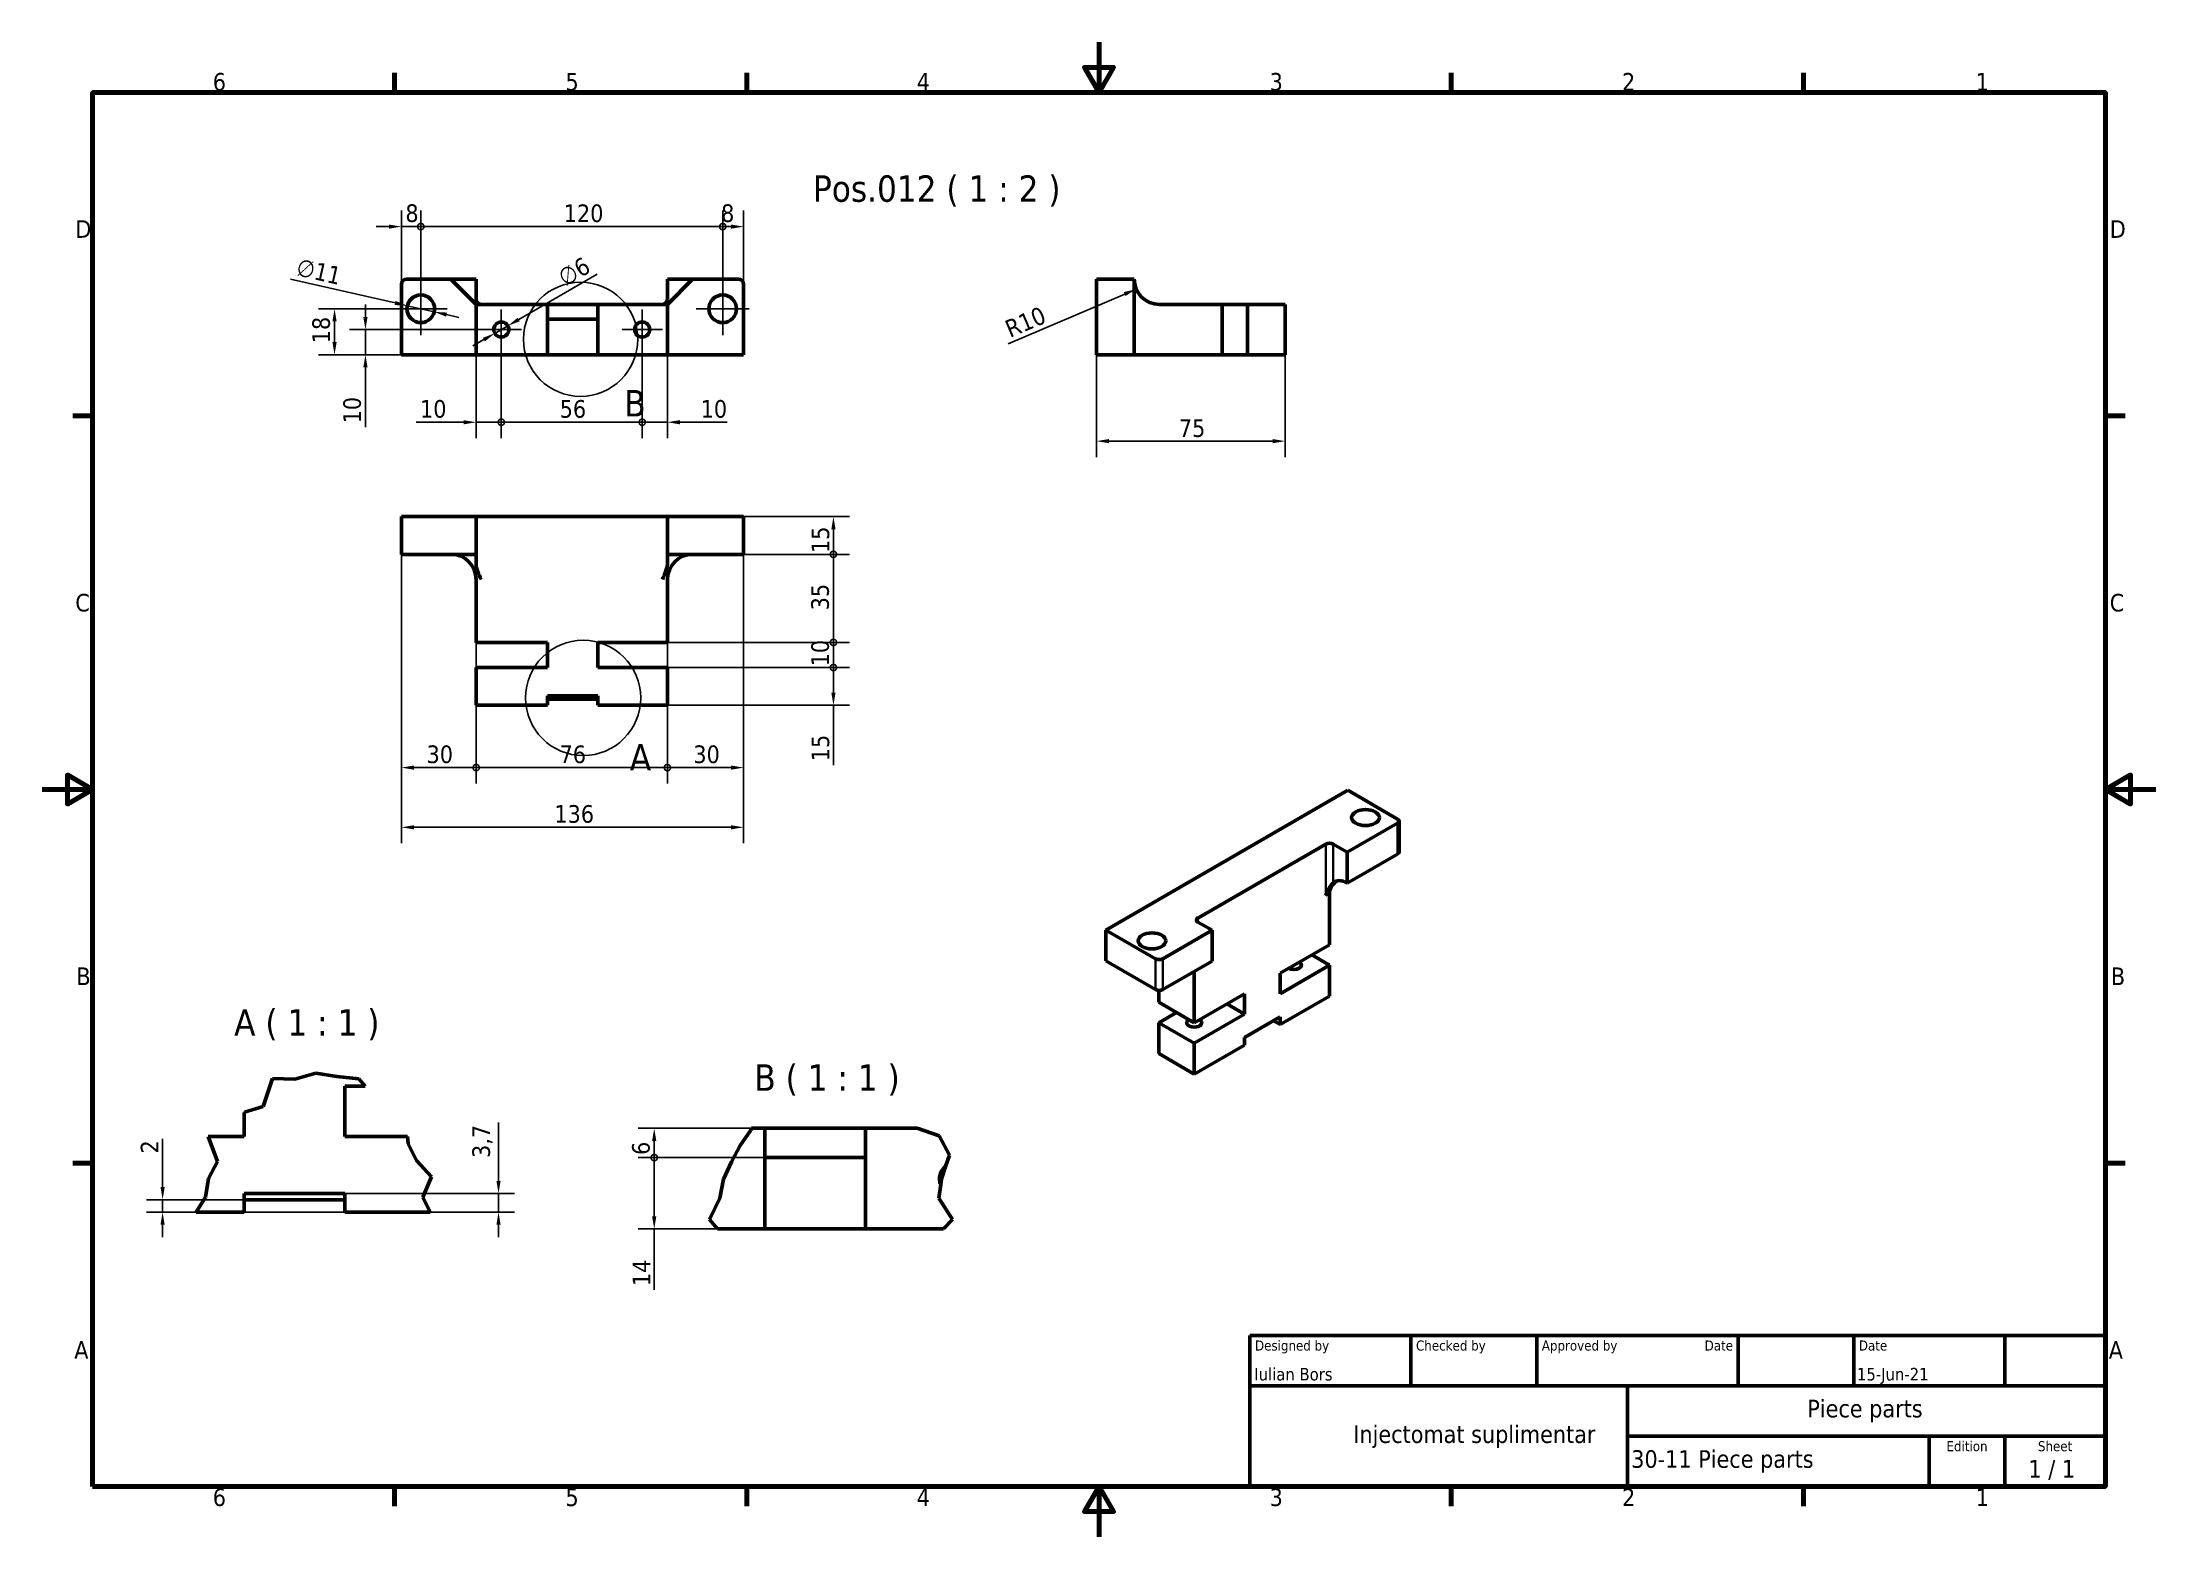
# Model space of a CAD drawing. Header units: millimetres. Extents: x 0 to 840, y 0 to 594.
import ezdxf
from ezdxf.enums import TextEntityAlignment as Align

# ---------------------------------------------------------------- set-up
doc = ezdxf.new("R2010")
doc.units = ezdxf.units.MM
doc.header["$LTSCALE"] = 2
for name, color, linetype, lineweight in [('Border (ISO)', 7, 'Continuous', 70), ('Break Line (ISO)', 7, 'Continuous', 50), ('Center Mark (ISO)', 7, 'Continuous', 25), ('Detail Boundary (ISO)', 7, 'Continuous', 25), ('Dimension (ISO)', 7, 'Continuous', 25), ('Symbol (ISO)', 7, 'Continuous', 25), ('Title (ISO)', 7, 'Continuous', 50), ('Visible (ISO)', 7, 'Continuous', 50), ('Visible Narrow (ISO)', 7, 'Continuous', 35)]:
    doc.layers.add(name, color=color, linetype=linetype, lineweight=lineweight)
doc.styles.add('Label Text (ISO)', font='tahoma.ttf')
doc.styles.add('Note Text (ISO)', font='tahoma.ttf')
doc.styles.add('Text Style39', font='tahoma.ttf')
doc.styles.add('Text Style41', font='tahoma.ttf')
doc.dimstyles.new('Default (ISO)', dxfattribs={"dimscale": 2, "dimtxt": 3.5, "dimasz": 2.5, "dimexe": 3.175, "dimexo": 0, "dimgap": 0.762, "dimtad": 1, "dimrnd": 1e-08, "dimzin": 0, "dimtxsty": 'Note Text (ISO)', "dimcen": 0.09, "dimdle": 10, "dimclrd": 256, "dimclre": 256, "dimclrt": 256, "dimazin": 0, "dimtfac": 1.001486, "dimtmove": 0, "dimatfit": 3, "dimfxl": 1, "dimtolj": 1, "dimtzin": 0, "dimlwd": -1, "dimlwe": -1, "dimarcsym": 0})

msp = doc.modelspace()

# ---------------------------------------------------------------- texts
at = {"layer": 'Symbol (ISO)', "char_height": 10.5, "attachment_point": 7, "style": 'Label Text (ISO)'}
for s, insert in [('Pos.012 ( 1 : 2 )', (306.34, 528.7)), ('A ( 1 : 1 )', (76.26, 197.29)), ('B ( 1 : 1 )', (283.02, 175.34))]:
    msp.add_mtext(s, dxfattribs=dict(at, insert=insert))

# ---------------------------------------------------------------- blocks, each defined once
blk = doc.blocks.new('Borders Default Border')
at = {"layer": 'Border (ISO)'}
for p, q in [((70, 287), (70, 290.9)), ((140, 287), (140, 290.9)), ((280, 287), (280, 290.9)), ((350, 287), (350, 290.9)), ((10, 222.75), (6.1, 222.75)), ((410, 222.75), (413.9, 222.75)), ((10, 74.25), (6.1, 74.25)), ((410, 74.25), (413.9, 74.25)), ((70, 10), (70, 6.1)), ((140, 10), (140, 6.1)), ((280, 10), (280, 6.1)), ((350, 10), (350, 6.1))]:
    blk.add_line(p, q, dxfattribs=at)
at = {"layer": 'Border (ISO)', "flags": 128}
for points in [[(210, 297), (210, 287), (207.11, 292), (212.89, 292), (210, 287)], [(10, 10), (10, 287), (410, 287), (410, 10), (10, 10)], [(0, 148.5), (10, 148.5), (5, 151.39), (5, 145.61), (10, 148.5)], [(420, 148.5), (410, 148.5), (415, 151.39), (415, 145.61), (410, 148.5)], [(210, 0), (210, 10), (207.11, 5), (212.89, 5), (210, 10)]]:
    blk.add_lwpolyline(points, dxfattribs=at)
at = {"layer": 'Border (ISO)', "char_height": 3.5, "attachment_point": 7, "style": 'Note Text (ISO)'}
for s, insert in [('6', (33.88, 287.33)), ('5', (103.98, 287.33)), ('4', (173.78, 287.4)), ('3', (243.91, 287.33)), ('2', (313.94, 287.4)), ('1', (384.21, 287.4)), ('D', (6.57, 258.13)), ('D', (410.87, 258.13)), ('C', (6.56, 183.81)), ('C', (410.86, 183.81)), ('B', (6.78, 109.63)), ('B', (411.08, 109.63)), ('A', (6.36, 35.38)), ('A', (410.66, 35.38)), ('6', (33.88, 6.03)), ('5', (103.98, 6.03)), ('4', (173.78, 6.1)), ('3', (243.91, 6.03)), ('2', (313.94, 6.1)), ('1', (384.21, 6.1))]:
    blk.add_mtext(s, dxfattribs=dict(at, insert=insert))
blk = doc.blocks.new('Title Blocks I.A.B')
at = {"layer": 'Title (ISO)'}
for p, q in [((270.07, 130), (100.07, 130)), ((100.07, 130), (100.07, 100)), ((132.07, 120), (132.07, 130)), ((157.07, 120), (157.07, 130)), ((197.07, 120), (197.07, 130)), ((220.07, 120), (220.07, 130)), ((250.07, 120), (250.07, 130)), ((270.07, 100), (270.07, 130)), ((100.07, 120), (270.07, 120)), ((175.07, 120), (175.07, 100)), ((270.07, 110), (175.07, 110)), ((235.07, 100), (235.07, 110)), ((250.07, 100), (250.07, 110)), ((100.07, 100), (270.07, 100))]:
    blk.add_line(p, q, dxfattribs=at)
at = {"layer": 'Title (ISO)', "style": 'Text Style41'}
for s, p in [('Designed by', (101.07, 129)), ('Checked by', (133.07, 129)), ('Approved by', (158.07, 129)), ('Date', (221.07, 129))]:
    blk.add_text(s, height=2, dxfattribs=at).set_placement(p, align=Align.TOP_LEFT)
blk.add_text('Date', height=2, dxfattribs=at).set_placement((196.07, 129), align=Align.TOP_RIGHT)
for s, p in [('Edition', (242.57, 109)), ('Sheet', (260.07, 109))]:
    blk.add_text(s, height=2, dxfattribs=at).set_placement(p, align=Align.TOP_CENTER)
at = {"layer": 'Title (ISO)', "style": 'Note Text (ISO)'}
blk.add_text('1 / 1 ', height=3.5, dxfattribs=at).set_placement((260.07, 103.5), align=Align.MIDDLE_CENTER)
at = {"layer": 'Title (ISO)'}
for tag, p, height, style in [('AUTHOR_001', (100.92, 121.05), 2.5, 'Text Style39'), ('CREATION_DATE_001', (220.69, 121.05), 2.5, 'Text Style39'), ('TITLE_001', (210.83, 113.72), 3.5, 'Note Text (ISO)'), ('COMPANY_001', (102.23, 108.63), 3.5, 'Note Text (ISO)'), ('PART_NUMBER_001', (175.84, 103.7), 3.5, 'Note Text (ISO)')]:
    blk.add_attdef(tag, p, '', height=height, dxfattribs=dict(at, style=style))
at = {"layer": 'Title (ISO)', "style": 'Text Style39'}
for tag, p in [('CHECKED_BY', (133.07, 121)), ('ENG_APPROVED_BY', (158.07, 121))]:
    blk.add_attdef(tag, text='', height=2.5, dxfattribs=at).set_placement(p, align=Align.BOTTOM_LEFT)
blk.add_attdef('ENG_APPROVAL_DATE', text='', height=2.5, dxfattribs=at).set_placement((196.07, 121), align=Align.BOTTOM_RIGHT)
at = {"layer": 'Title (ISO)', "style": 'Note Text (ISO)'}
blk.add_attdef('REVISION_NUMBER', text='', height=3.5, dxfattribs=at).set_placement((242.57, 103.5), align=Align.MIDDLE_CENTER)
blk = doc.blocks.new('*D6')
at = {"layer": 'Defpoints', "color": 0, "transparency": 16777216}
for p in [(142.75, 390.47), (278.75, 390.47), (278.75, 281.97)]:
    blk.add_point(p, dxfattribs=at)
at = {"layer": 'Dimension (ISO)', "transparency": 16777216}
for p, q in [((142.75, 390.47), (142.75, 275.62)), ((278.75, 390.47), (278.75, 275.62)), ((147.75, 281.97), (273.75, 281.97))]:
    blk.add_line(p, q, dxfattribs=at)
for points in [[(147.75, 282.81), (147.75, 281.14), (142.75, 281.97)], [(273.75, 282.81), (273.75, 281.14), (278.75, 281.97)]]:
    blk.add_solid(points, dxfattribs=at)
at = {"layer": 'Dimension (ISO)', "transparency": 16777216, "insert": (203.55, 290.79), "char_height": 7, "attachment_point": 1, "style": 'Note Text (ISO)'}
blk.add_mtext('\\A1;136', dxfattribs=at)
blk = doc.blocks.new('_DotSmall')
at = {"color": 0, "linetype": 'ByBlock', "const_width": 0.5}
blk.add_lwpolyline([(-0.0625, 0, 1), (0.0625, 0, 1)], format="xyb", close=True, dxfattribs=at)
blk = doc.blocks.new('*D7')
at = {"layer": 'Defpoints', "color": 0, "transparency": 16777216}
for p in [(142.75, 390.47), (172.45, 355.47), (172.45, 305.7)]:
    blk.add_point(p, dxfattribs=at)
at = {"layer": 'Dimension (ISO)', "transparency": 16777216}
for p, q in [((142.75, 390.47), (142.75, 299.35)), ((172.45, 355.47), (172.45, 299.35)), ((147.75, 305.7), (172.45, 305.7))]:
    blk.add_line(p, q, dxfattribs=at)
blk.add_solid([(147.75, 306.53), (147.75, 304.86), (142.75, 305.7)], dxfattribs=at)
at = {"layer": 'Dimension (ISO)', "transparency": 16777216, "xscale": 5, "yscale": 5, "zscale": 5}
blk.add_blockref('_DotSmall', (172.45, 305.7), dxfattribs=at)
at = {"layer": 'Dimension (ISO)', "transparency": 16777216, "insert": (152.74, 314.51), "char_height": 7, "attachment_point": 1, "style": 'Note Text (ISO)'}
blk.add_mtext('\\A1;30', dxfattribs=at)
blk = doc.blocks.new('*D9')
at = {"layer": 'Defpoints', "color": 0, "transparency": 16777216}
for p in [(172.45, 355.47), (248.45, 355.47), (248.45, 305.7)]:
    blk.add_point(p, dxfattribs=at)
at = {"layer": 'Dimension (ISO)', "transparency": 16777216}
for p, q in [((172.45, 355.47), (172.45, 299.35)), ((248.45, 355.47), (248.45, 299.35)), ((172.45, 305.7), (248.45, 305.7))]:
    blk.add_line(p, q, dxfattribs=at)
at = {"layer": 'Dimension (ISO)', "transparency": 16777216, "xscale": 5, "yscale": 5, "zscale": 5, "rotation": 180}
blk.add_blockref('_DotSmall', (172.45, 305.7), dxfattribs=at)
at = {"layer": 'Dimension (ISO)', "transparency": 16777216, "xscale": 5, "yscale": 5, "zscale": 5}
blk.add_blockref('_DotSmall', (248.45, 305.7), dxfattribs=at)
at = {"layer": 'Dimension (ISO)', "transparency": 16777216, "insert": (205.6, 314.5), "char_height": 7, "attachment_point": 1, "style": 'Note Text (ISO)'}
blk.add_mtext('\\A1;76', dxfattribs=at)
blk = doc.blocks.new('*D10')
at = {"layer": 'Defpoints', "color": 0, "transparency": 16777216}
for p in [(278.75, 390.47), (248.45, 355.47), (278.75, 305.7)]:
    blk.add_point(p, dxfattribs=at)
at = {"layer": 'Dimension (ISO)', "transparency": 16777216}
for p, q in [((278.75, 390.47), (278.75, 299.35)), ((248.45, 355.47), (248.45, 299.35)), ((248.45, 305.7), (273.75, 305.7))]:
    blk.add_line(p, q, dxfattribs=at)
blk.add_solid([(273.75, 306.53), (273.75, 304.86), (278.75, 305.7)], dxfattribs=at)
at = {"layer": 'Dimension (ISO)', "transparency": 16777216, "xscale": 5, "yscale": 5, "zscale": 5, "rotation": 180}
blk.add_blockref('_DotSmall', (248.45, 305.7), dxfattribs=at)
at = {"layer": 'Dimension (ISO)', "transparency": 16777216, "insert": (258.78, 314.51), "char_height": 7, "attachment_point": 1, "style": 'Note Text (ISO)'}
blk.add_mtext('\\A1;30', dxfattribs=at)
blk = doc.blocks.new('*D11')
at = {"layer": 'Defpoints', "color": 0, "transparency": 16777216}
for p in [(248.45, 345.47), (314.45, 345.47), (248.45, 330.47)]:
    blk.add_point(p, dxfattribs=at)
at = {"layer": 'Dimension (ISO)', "transparency": 16777216}
for p, q in [((248.45, 345.47), (320.8, 345.47)), ((314.45, 345.47), (314.45, 335.47)), ((248.45, 330.47), (320.8, 330.47)), ((314.45, 330.47), (314.45, 306.71))]:
    blk.add_line(p, q, dxfattribs=at)
blk.add_solid([(313.62, 335.47), (315.28, 335.47), (314.45, 330.47)], dxfattribs=at)
at = {"layer": 'Dimension (ISO)', "transparency": 16777216, "xscale": 5, "yscale": 5, "zscale": 5, "rotation": 90}
blk.add_blockref('_DotSmall', (314.45, 345.47), dxfattribs=at)
at = {"layer": 'Dimension (ISO)', "transparency": 16777216, "insert": (305.76, 308.23), "char_height": 7, "attachment_point": 1, "rotation": 90, "style": 'Note Text (ISO)'}
blk.add_mtext('\\A1;15', dxfattribs=at)
blk = doc.blocks.new('*D12')
at = {"layer": 'Defpoints', "color": 0, "transparency": 16777216}
for p in [(248.45, 355.47), (314.45, 355.47), (248.45, 345.47)]:
    blk.add_point(p, dxfattribs=at)
at = {"layer": 'Dimension (ISO)', "transparency": 16777216}
for p, q in [((248.45, 355.47), (320.8, 355.47)), ((314.45, 345.47), (314.45, 355.47)), ((248.45, 345.47), (320.8, 345.47))]:
    blk.add_line(p, q, dxfattribs=at)
at = {"layer": 'Dimension (ISO)', "transparency": 16777216, "xscale": 5, "yscale": 5, "zscale": 5}
for p, rotation in [((314.45, 355.47), 90), ((314.45, 345.47), 270)]:
    blk.add_blockref('_DotSmall', p, dxfattribs=dict(at, rotation=rotation))
at = {"layer": 'Dimension (ISO)', "transparency": 16777216, "insert": (305.64, 345.94), "char_height": 7, "attachment_point": 1, "rotation": 90, "style": 'Note Text (ISO)'}
blk.add_mtext('\\A1;10', dxfattribs=at)
blk = doc.blocks.new('*D13')
at = {"layer": 'Defpoints', "color": 0, "transparency": 16777216}
for p in [(276.75, 390.47), (314.45, 390.47), (248.45, 355.47)]:
    blk.add_point(p, dxfattribs=at)
at = {"layer": 'Dimension (ISO)', "transparency": 16777216}
for p, q in [((276.75, 390.47), (320.8, 390.47)), ((314.45, 355.47), (314.45, 390.47)), ((248.45, 355.47), (320.8, 355.47))]:
    blk.add_line(p, q, dxfattribs=at)
at = {"layer": 'Dimension (ISO)', "transparency": 16777216, "xscale": 5, "yscale": 5, "zscale": 5}
for p, rotation in [((314.45, 390.47), 90), ((314.45, 355.47), 270)]:
    blk.add_blockref('_DotSmall', p, dxfattribs=dict(at, rotation=rotation))
at = {"layer": 'Dimension (ISO)', "transparency": 16777216, "insert": (305.63, 368.22), "char_height": 7, "attachment_point": 1, "rotation": 90, "style": 'Note Text (ISO)'}
blk.add_mtext('\\A1;35', dxfattribs=at)
blk = doc.blocks.new('*D14')
at = {"layer": 'Defpoints', "color": 0, "transparency": 16777216}
for p in [(276.75, 405.47), (314.45, 405.47), (276.75, 390.47)]:
    blk.add_point(p, dxfattribs=at)
at = {"layer": 'Dimension (ISO)', "transparency": 16777216}
for p, q in [((276.75, 405.47), (320.8, 405.47)), ((314.45, 390.47), (314.45, 400.47)), ((276.75, 390.47), (320.8, 390.47))]:
    blk.add_line(p, q, dxfattribs=at)
blk.add_solid([(313.62, 400.47), (315.28, 400.47), (314.45, 405.47)], dxfattribs=at)
at = {"layer": 'Dimension (ISO)', "transparency": 16777216, "xscale": 5, "yscale": 5, "zscale": 5, "rotation": 270}
blk.add_blockref('_DotSmall', (314.45, 390.47), dxfattribs=at)
at = {"layer": 'Dimension (ISO)', "transparency": 16777216, "insert": (305.76, 391), "char_height": 7, "attachment_point": 1, "rotation": 90, "style": 'Note Text (ISO)'}
blk.add_mtext('\\A1;15', dxfattribs=at)
blk = doc.blocks.new('2dDetail0')
at = {"layer": 'Detail Boundary (ISO)'}
blk.add_circle((107.49, 166.71), 11.46, dxfattribs=at)
at = {"layer": 'Detail Boundary (ISO)', "insert": (116.76, 152.32), "char_height": 5.25, "attachment_point": 7, "style": 'Label Text (ISO)'}
blk.add_mtext('A', dxfattribs=at)
blk = doc.blocks.new('*D16')
at = {"layer": 'Defpoints', "color": 0, "transparency": 16777216}
for p in [(47.82, 133.97), (61.13, 129.02), (80.2, 133.97)]:
    blk.add_point(p, dxfattribs=at)
at = {"layer": 'Dimension (ISO)', "transparency": 16777216}
for p, q in [((47.82, 138.97), (47.82, 158.17)), ((80.2, 133.97), (41.47, 133.97)), ((61.13, 129.02), (41.47, 129.02)), ((47.82, 129.02), (47.82, 133.97)), ((47.82, 124.02), (47.82, 119.02))]:
    blk.add_line(p, q, dxfattribs=at)
for points in [[(46.99, 138.97), (48.66, 138.97), (47.82, 133.97)], [(46.99, 124.02), (48.66, 124.02), (47.82, 129.02)]]:
    blk.add_solid(points, dxfattribs=at)
at = {"layer": 'Dimension (ISO)', "transparency": 16777216, "insert": (39.15, 152.32), "char_height": 7, "attachment_point": 1, "rotation": 90, "style": 'Note Text (ISO)'}
blk.add_mtext('\\A1;2', dxfattribs=at)
blk = doc.blocks.new('*D17')
at = {"layer": 'Defpoints', "color": 0, "transparency": 16777216}
for p in [(120.2, 136.42), (181.34, 136.42), (80.2, 129.02)]:
    blk.add_point(p, dxfattribs=at)
at = {"layer": 'Dimension (ISO)', "transparency": 16777216}
for p, q in [((181.34, 141.42), (181.34, 164.69)), ((120.2, 136.42), (187.69, 136.42)), ((181.34, 129.02), (181.34, 136.42)), ((80.2, 129.02), (187.69, 129.02)), ((181.34, 124.02), (181.34, 119.02))]:
    blk.add_line(p, q, dxfattribs=at)
for points in [[(180.51, 141.42), (182.17, 141.42), (181.34, 136.42)], [(180.51, 124.02), (182.17, 124.02), (181.34, 129.02)]]:
    blk.add_solid(points, dxfattribs=at)
at = {"layer": 'Dimension (ISO)', "transparency": 16777216, "insert": (170.93, 150.55), "char_height": 7, "attachment_point": 1, "rotation": 90, "style": 'Note Text (ISO)'}
blk.add_mtext('\\A1;3,7', dxfattribs=at)
blk = doc.blocks.new('*D18')
at = {"layer": 'Defpoints', "color": 0, "transparency": 16777216}
for p in [(150.45, 520.73), (142.75, 497.81), (150.45, 498.56)]:
    blk.add_point(p, dxfattribs=at)
at = {"layer": 'Dimension (ISO)', "transparency": 16777216}
for p, q in [((142.75, 497.81), (142.75, 527.08)), ((150.45, 498.56), (150.45, 527.08)), ((137.75, 520.73), (132.75, 520.73)), ((142.75, 520.73), (150.45, 520.73)), ((150.45, 520.73), (155.45, 520.73))]:
    blk.add_line(p, q, dxfattribs=at)
blk.add_solid([(137.75, 521.56), (137.75, 519.89), (142.75, 520.73)], dxfattribs=at)
at = {"layer": 'Dimension (ISO)', "transparency": 16777216, "xscale": 5, "yscale": 5, "zscale": 5, "rotation": 180}
blk.add_blockref('_DotSmall', (150.45, 520.73), dxfattribs=at)
at = {"layer": 'Dimension (ISO)', "transparency": 16777216, "insert": (144.32, 529.57), "char_height": 7, "attachment_point": 1, "style": 'Note Text (ISO)'}
blk.add_mtext('\\A1;8', dxfattribs=at)
blk = doc.blocks.new('*D19')
at = {"layer": 'Defpoints', "color": 0, "transparency": 16777216}
for p in [(270.45, 520.73), (150.45, 498.56), (270.45, 498.56)]:
    blk.add_point(p, dxfattribs=at)
at = {"layer": 'Dimension (ISO)', "transparency": 16777216}
for p, q in [((150.45, 498.56), (150.45, 527.08)), ((270.45, 498.56), (270.45, 527.08)), ((150.45, 520.73), (270.45, 520.73))]:
    blk.add_line(p, q, dxfattribs=at)
at = {"layer": 'Dimension (ISO)', "transparency": 16777216, "xscale": 5, "yscale": 5, "zscale": 5, "rotation": 180}
blk.add_blockref('_DotSmall', (150.45, 520.73), dxfattribs=at)
at = {"layer": 'Dimension (ISO)', "transparency": 16777216, "xscale": 5, "yscale": 5, "zscale": 5}
blk.add_blockref('_DotSmall', (270.45, 520.73), dxfattribs=at)
at = {"layer": 'Dimension (ISO)', "transparency": 16777216, "insert": (207.26, 529.54), "char_height": 7, "attachment_point": 1, "style": 'Note Text (ISO)'}
blk.add_mtext('\\A1;120', dxfattribs=at)
blk = doc.blocks.new('*D20')
at = {"layer": 'Defpoints', "color": 0, "transparency": 16777216}
for p in [(278.75, 520.73), (270.45, 498.56), (278.75, 497.81)]:
    blk.add_point(p, dxfattribs=at)
at = {"layer": 'Dimension (ISO)', "transparency": 16777216}
for p, q in [((270.45, 498.56), (270.45, 527.08)), ((278.75, 497.81), (278.75, 527.08)), ((270.45, 520.73), (273.75, 520.73))]:
    blk.add_line(p, q, dxfattribs=at)
blk.add_solid([(273.75, 521.56), (273.75, 519.89), (278.75, 520.73)], dxfattribs=at)
at = {"layer": 'Dimension (ISO)', "transparency": 16777216, "xscale": 5, "yscale": 5, "zscale": 5, "rotation": 180}
blk.add_blockref('_DotSmall', (270.45, 520.73), dxfattribs=at)
at = {"layer": 'Dimension (ISO)', "transparency": 16777216, "insert": (269.82, 529.57), "char_height": 7, "attachment_point": 1, "style": 'Note Text (ISO)'}
blk.add_mtext('\\A1;8', dxfattribs=at)
blk = doc.blocks.new('*D21')
at = {"layer": 'Defpoints', "color": 0, "transparency": 16777216}
for p in [(182.45, 471.81), (172.45, 469.81), (182.45, 442.98)]:
    blk.add_point(p, dxfattribs=at)
at = {"layer": 'Dimension (ISO)', "transparency": 16777216}
for p, q in [((182.45, 471.81), (182.45, 436.63)), ((172.45, 469.81), (172.45, 436.63)), ((167.45, 442.98), (148.62, 442.98)), ((182.45, 442.98), (172.45, 442.98)), ((182.45, 442.98), (192.45, 442.98))]:
    blk.add_line(p, q, dxfattribs=at)
blk.add_solid([(167.45, 443.81), (167.45, 442.14), (172.45, 442.98)], dxfattribs=at)
at = {"layer": 'Dimension (ISO)', "transparency": 16777216, "xscale": 5, "yscale": 5, "zscale": 5, "rotation": 180}
blk.add_blockref('_DotSmall', (182.45, 442.98), dxfattribs=at)
at = {"layer": 'Dimension (ISO)', "transparency": 16777216, "insert": (150.15, 451.79), "char_height": 7, "attachment_point": 1, "style": 'Note Text (ISO)'}
blk.add_mtext('\\A1;10', dxfattribs=at)
blk = doc.blocks.new('*D22')
at = {"layer": 'Defpoints', "color": 0, "transparency": 16777216}
for p in [(238.45, 479.81), (182.45, 471.81), (238.45, 442.98)]:
    blk.add_point(p, dxfattribs=at)
at = {"layer": 'Dimension (ISO)', "transparency": 16777216}
for p, q in [((238.45, 479.81), (238.45, 436.63)), ((182.45, 471.81), (182.45, 436.63)), ((182.45, 442.98), (238.45, 442.98))]:
    blk.add_line(p, q, dxfattribs=at)
at = {"layer": 'Dimension (ISO)', "transparency": 16777216, "xscale": 5, "yscale": 5, "zscale": 5, "rotation": 180}
blk.add_blockref('_DotSmall', (182.45, 442.98), dxfattribs=at)
at = {"layer": 'Dimension (ISO)', "transparency": 16777216, "xscale": 5, "yscale": 5, "zscale": 5}
blk.add_blockref('_DotSmall', (238.45, 442.98), dxfattribs=at)
at = {"layer": 'Dimension (ISO)', "transparency": 16777216, "insert": (205.66, 451.78), "char_height": 7, "attachment_point": 1, "style": 'Note Text (ISO)'}
blk.add_mtext('\\A1;56', dxfattribs=at)
blk = doc.blocks.new('*D23')
at = {"layer": 'Defpoints', "color": 0, "transparency": 16777216}
for p in [(238.45, 479.81), (248.45, 469.81), (248.45, 442.98)]:
    blk.add_point(p, dxfattribs=at)
at = {"layer": 'Dimension (ISO)', "transparency": 16777216}
for p, q in [((238.45, 479.81), (238.45, 436.63)), ((248.45, 469.81), (248.45, 436.63)), ((238.45, 442.98), (233.45, 442.98)), ((238.45, 442.98), (248.45, 442.98)), ((253.45, 442.98), (272.27, 442.98))]:
    blk.add_line(p, q, dxfattribs=at)
blk.add_solid([(253.45, 443.81), (253.45, 442.14), (248.45, 442.98)], dxfattribs=at)
at = {"layer": 'Dimension (ISO)', "transparency": 16777216, "xscale": 5, "yscale": 5, "zscale": 5}
blk.add_blockref('_DotSmall', (238.45, 442.98), dxfattribs=at)
at = {"layer": 'Dimension (ISO)', "transparency": 16777216, "insert": (261.68, 451.79), "char_height": 7, "attachment_point": 1, "style": 'Note Text (ISO)'}
blk.add_mtext('\\A1;10', dxfattribs=at)
blk = doc.blocks.new('*D24')
at = {"layer": 'Defpoints', "color": 0, "transparency": 16777216}
for p in [(116.16, 488.06), (139.95, 488.06), (142.75, 469.81)]:
    blk.add_point(p, dxfattribs=at)
at = {"layer": 'Dimension (ISO)', "transparency": 16777216}
for p, q in [((139.95, 488.06), (109.81, 488.06)), ((116.16, 474.81), (116.16, 483.06)), ((142.75, 469.81), (109.81, 469.81))]:
    blk.add_line(p, q, dxfattribs=at)
for points in [[(115.33, 483.06), (117, 483.06), (116.16, 488.06)], [(115.33, 474.81), (117, 474.81), (116.16, 469.81)]]:
    blk.add_solid(points, dxfattribs=at)
at = {"layer": 'Dimension (ISO)', "transparency": 16777216, "insert": (107.32, 474.38), "char_height": 7, "attachment_point": 1, "rotation": 90, "style": 'Note Text (ISO)'}
blk.add_mtext('\\A1;18', dxfattribs=at)
blk = doc.blocks.new('*D25')
at = {"layer": 'Defpoints', "color": 0, "transparency": 16777216}
for p in [(128.45, 479.81), (182.45, 479.81), (172.45, 469.81)]:
    blk.add_point(p, dxfattribs=at)
at = {"layer": 'Dimension (ISO)', "transparency": 16777216}
for p, q in [((128.45, 484.81), (128.45, 489.81)), ((182.45, 479.81), (122.1, 479.81)), ((128.45, 479.81), (128.45, 469.81)), ((172.45, 469.81), (122.1, 469.81)), ((128.45, 464.81), (128.45, 440.99))]:
    blk.add_line(p, q, dxfattribs=at)
for points in [[(127.61, 484.81), (129.28, 484.81), (128.45, 479.81)], [(127.61, 464.81), (129.28, 464.81), (128.45, 469.81)]]:
    blk.add_solid(points, dxfattribs=at)
at = {"layer": 'Dimension (ISO)', "transparency": 16777216, "insert": (119.63, 442.51), "char_height": 7, "attachment_point": 1, "rotation": 90, "style": 'Note Text (ISO)'}
blk.add_mtext('\\A1;10', dxfattribs=at)
blk = doc.blocks.new('*D26')
at = {"layer": 'Defpoints', "color": 0, "transparency": 16777216}
for p in [(145.08, 489.27), (155.81, 486.84)]:
    blk.add_point(p, dxfattribs=at)
at = {"layer": 'Dimension (ISO)', "transparency": 16777216}
for p, q in [((140.2, 490.38), (98.61, 499.79)), ((155.81, 486.84), (145.08, 489.27)), ((160.69, 485.74), (165.56, 484.64))]:
    blk.add_line(p, q, dxfattribs=at)
for points in [[(140.39, 491.19), (140.02, 489.56), (145.08, 489.27)], [(160.87, 486.55), (160.5, 484.93), (155.81, 486.84)]]:
    blk.add_solid(points, dxfattribs=at)
at = {"layer": 'Dimension (ISO)', "transparency": 16777216, "insert": (102.09, 508.29), "char_height": 7, "attachment_point": 1, "rotation": 347.24903, "style": 'Note Text (ISO)'}
blk.add_mtext('\\A1;∅11', dxfattribs=at)
blk = doc.blocks.new('*D27')
at = {"layer": 'Defpoints', "color": 0, "transparency": 16777216}
for p in [(185.04, 481.31), (179.85, 478.31)]:
    blk.add_point(p, dxfattribs=at)
at = {"layer": 'Dimension (ISO)', "transparency": 16777216}
for p, q in [((189.37, 483.81), (220.57, 501.81)), ((179.85, 478.31), (185.04, 481.31)), ((175.52, 475.81), (171.19, 473.31))]:
    blk.add_line(p, q, dxfattribs=at)
for points in [[(188.96, 484.53), (189.79, 483.08), (185.04, 481.31)], [(175.1, 476.53), (175.93, 475.09), (179.85, 478.31)]]:
    blk.add_solid(points, dxfattribs=at)
at = {"layer": 'Dimension (ISO)', "transparency": 16777216, "insert": (204.2, 502.82), "char_height": 7, "attachment_point": 1, "rotation": 29.9848, "style": 'Note Text (ISO)'}
blk.add_mtext('\\A1;∅6', dxfattribs=at)
blk = doc.blocks.new('*D28')
at = {"layer": 'Defpoints', "color": 0, "transparency": 16777216}
for p in [(419.01, 469.81), (494.01, 469.81), (494.01, 435.46)]:
    blk.add_point(p, dxfattribs=at)
at = {"layer": 'Dimension (ISO)', "transparency": 16777216}
for p, q in [((419.01, 469.81), (419.01, 429.11)), ((494.01, 469.81), (494.01, 429.11)), ((424.01, 435.46), (489.01, 435.46))]:
    blk.add_line(p, q, dxfattribs=at)
for points in [[(424.01, 436.29), (424.01, 434.63), (419.01, 435.46)], [(489.01, 436.29), (489.01, 434.63), (494.01, 435.46)]]:
    blk.add_solid(points, dxfattribs=at)
at = {"layer": 'Dimension (ISO)', "transparency": 16777216, "insert": (451.74, 444.13), "char_height": 7, "attachment_point": 1, "style": 'Note Text (ISO)'}
blk.add_mtext('\\A1;75', dxfattribs=at)
blk = doc.blocks.new('*D29')
at = {"layer": 'Defpoints', "color": 0, "transparency": 16777216}
for p in [(434.81, 495.88), (444.01, 499.81)]:
    blk.add_point(p, dxfattribs=at)
at = {"layer": 'Dimension (ISO)', "transparency": 16777216}
blk.add_line((383.95, 474.17), (430.21, 493.92), dxfattribs=at)
blk.add_solid([(429.88, 494.69), (430.54, 493.15), (434.81, 495.88)], dxfattribs=at)
at = {"layer": 'Dimension (ISO)', "transparency": 16777216, "insert": (381.89, 482.88), "char_height": 7, "attachment_point": 1, "rotation": 23.11329, "style": 'Note Text (ISO)'}
blk.add_mtext('\\A1;R10', dxfattribs=at)
blk = doc.blocks.new('2dDetail1')
at = {"layer": 'Detail Boundary (ISO)'}
blk.add_circle((106.98, 237.97), 11.35, dxfattribs=at)
at = {"layer": 'Detail Boundary (ISO)', "insert": (115.66, 222.63), "char_height": 5.25, "attachment_point": 7, "style": 'Label Text (ISO)'}
blk.add_mtext('B', dxfattribs=at)
blk = doc.blocks.new('*D31')
at = {"layer": 'Defpoints', "color": 0, "transparency": 16777216}
for p in [(243.22, 150.68), (287.22, 150.68), (287.22, 122.34)]:
    blk.add_point(p, dxfattribs=at)
at = {"layer": 'Dimension (ISO)', "transparency": 16777216}
for p, q in [((287.22, 150.68), (236.87, 150.68)), ((243.22, 150.68), (243.22, 127.34)), ((287.22, 122.34), (236.87, 122.34)), ((243.22, 122.34), (243.22, 98.1))]:
    blk.add_line(p, q, dxfattribs=at)
blk.add_solid([(242.38, 127.34), (244.05, 127.34), (243.22, 122.34)], dxfattribs=at)
at = {"layer": 'Dimension (ISO)', "transparency": 16777216, "xscale": 5, "yscale": 5, "zscale": 5, "rotation": 90}
blk.add_blockref('_DotSmall', (243.22, 150.68), dxfattribs=at)
at = {"layer": 'Dimension (ISO)', "transparency": 16777216, "insert": (234.67, 99.62), "char_height": 7, "attachment_point": 1, "rotation": 90, "style": 'Note Text (ISO)'}
blk.add_mtext('\\A1;14', dxfattribs=at)
blk = doc.blocks.new('*D32')
at = {"layer": 'Defpoints', "color": 0, "transparency": 16777216}
for p in [(243.22, 162.34), (287.22, 162.34), (287.22, 150.68)]:
    blk.add_point(p, dxfattribs=at)
at = {"layer": 'Dimension (ISO)', "transparency": 16777216}
for p, q in [((287.22, 162.34), (236.87, 162.34)), ((243.22, 150.68), (243.22, 157.34)), ((287.22, 150.68), (236.87, 150.68))]:
    blk.add_line(p, q, dxfattribs=at)
blk.add_solid([(242.38, 157.34), (244.05, 157.34), (243.22, 162.34)], dxfattribs=at)
at = {"layer": 'Dimension (ISO)', "transparency": 16777216, "xscale": 5, "yscale": 5, "zscale": 5, "rotation": 270}
blk.add_blockref('_DotSmall', (243.22, 150.68), dxfattribs=at)
at = {"layer": 'Dimension (ISO)', "transparency": 16777216, "insert": (234.42, 151.74), "char_height": 7, "attachment_point": 1, "rotation": 90, "style": 'Note Text (ISO)'}
blk.add_mtext('\\A1;6', dxfattribs=at)

# ---------------------------------------------------------------- dimensions: what is measured, and where the dimension line sits
at = {"layer": 'Dimension (ISO)'}
for base, p1, p2, angle, override, picture, middle in [((150.45, 520.73), (142.75, 497.81), (150.45, 498.56), 180, {"dimgap": 0.762, "dimdec": 0, "dimblk2": 'DotSmall', "dimsah": 1, "dimdle": 0, "dimtol": 0, "dimlim": 0, "dimtp": 0, "dimtm": 0, "dimtdec": 2, "dimtofl": 1, "dimatfit": 1}, '*D18', (146.6, 520.73)), ((270.45, 520.73), (150.45, 498.56), (270.45, 498.56), 180, {"dimgap": 0.762, "dimdec": 0, "dimblk1": 'DotSmall', "dimblk2": 'DotSmall', "dimsah": 1, "dimdle": 0, "dimtol": 0, "dimlim": 0, "dimtp": 0, "dimtm": 0, "dimtdec": 2, "dimtofl": 0, "dimatfit": 1}, '*D19', (214.42, 520.73)), ((278.75, 520.73), (270.45, 498.56), (278.75, 497.81), 180, {"dimgap": 0.762, "dimdec": 0, "dimblk1": 'DotSmall', "dimsah": 1, "dimdle": 0, "dimtol": 0, "dimlim": 0, "dimtp": 0, "dimtm": 0, "dimtdec": 2, "dimtofl": 1, "dimatfit": 1}, '*D20', (272.1, 520.73)), ((116.16, 488.06), (142.75, 469.81), (139.95, 488.06), 270, {"dimgap": 0.762, "dimdec": 0, "dimtol": 0, "dimlim": 0, "dimtp": 0, "dimtm": 0, "dimtdec": 2, "dimtofl": 0, "dimatfit": 1}, '*D24', (116.16, 478.93)), ((128.45, 479.81), (172.45, 469.81), (182.45, 479.81), 270, {"dimgap": 0.762, "dimdec": 0, "dimtol": 0, "dimlim": 0, "dimtp": 0, "dimtm": 0, "dimtdec": 2, "dimtofl": 1, "dimatfit": 1}, '*D25', (128.45, 447.04)), ((238.45, 442.98), (182.45, 471.81), (238.45, 479.81), 180, {"dimgap": 0.762, "dimdec": 0, "dimblk1": 'DotSmall', "dimblk2": 'DotSmall', "dimsah": 1, "dimdle": 0, "dimtol": 0, "dimlim": 0, "dimtp": 0, "dimtm": 0, "dimtdec": 2, "dimtofl": 0, "dimatfit": 1}, '*D22', (210.47, 442.98)), ((248.45, 442.98), (238.45, 479.81), (248.45, 469.81), 180, {"dimgap": 0.762, "dimdec": 0, "dimblk1": 'DotSmall', "dimsah": 1, "dimdle": 0, "dimtol": 0, "dimlim": 0, "dimtp": 0, "dimtm": 0, "dimtdec": 2, "dimtofl": 1, "dimatfit": 1}, '*D23', (266.21, 442.98)), ((182.45, 442.98), (172.45, 469.81), (182.45, 471.81), 180, {"dimgap": 0.762, "dimdec": 0, "dimblk2": 'DotSmall', "dimsah": 1, "dimdle": 0, "dimtol": 0, "dimlim": 0, "dimtp": 0, "dimtm": 0, "dimtdec": 2, "dimtofl": 1, "dimatfit": 1}, '*D21', (154.68, 442.98)), ((494.01, 435.46), (419.01, 469.81), (494.01, 469.81), 180, {"dimgap": 0.762, "dimdec": 0, "dimtol": 0, "dimlim": 0, "dimtp": 0, "dimtm": 0, "dimtdec": 2, "dimtofl": 0, "dimatfit": 1}, '*D28', (456.51, 435.46)), ((314.45, 405.47), (276.75, 390.47), (276.75, 405.47), 90, {"dimgap": 0.762, "dimdec": 0, "dimblk1": 'DotSmall', "dimsah": 1, "dimdle": 0, "dimtol": 0, "dimlim": 0, "dimtp": 0, "dimtm": 0, "dimtdec": 2, "dimtofl": 0, "dimatfit": 1}, '*D14', (314.45, 395.47)), ((278.75, 281.97), (142.75, 390.47), (278.75, 390.47), 180, {"dimgap": 0.762, "dimdec": 0, "dimtol": 0, "dimlim": 0, "dimtp": 0, "dimtm": 0, "dimtdec": 2, "dimtofl": 0, "dimatfit": 1}, '*D6', (210.75, 281.97)), ((172.45, 305.7), (142.75, 390.47), (172.45, 355.47), 180, {"dimgap": 0.762, "dimdec": 0, "dimblk2": 'DotSmall', "dimsah": 1, "dimdle": 0, "dimtol": 0, "dimlim": 0, "dimtp": 0, "dimtm": 0, "dimtdec": 2, "dimtofl": 0, "dimatfit": 1}, '*D7', (157.58, 305.7)), ((278.75, 305.7), (248.45, 355.47), (278.75, 390.47), 180, {"dimgap": 0.762, "dimdec": 0, "dimblk1": 'DotSmall', "dimsah": 1, "dimdle": 0, "dimtol": 0, "dimlim": 0, "dimtp": 0, "dimtm": 0, "dimtdec": 2, "dimtofl": 0, "dimatfit": 1}, '*D10', (263.62, 305.7)), ((314.45, 390.47), (248.45, 355.47), (276.75, 390.47), 90, {"dimgap": 0.762, "dimdec": 0, "dimblk1": 'DotSmall', "dimblk2": 'DotSmall', "dimsah": 1, "dimdle": 0, "dimtol": 0, "dimlim": 0, "dimtp": 0, "dimtm": 0, "dimtdec": 2, "dimtofl": 0, "dimatfit": 1}, '*D13', (314.45, 372.99)), ((248.45, 305.7), (172.45, 355.47), (248.45, 355.47), 180, {"dimgap": 0.762, "dimdec": 0, "dimblk1": 'DotSmall', "dimblk2": 'DotSmall', "dimsah": 1, "dimdle": 0, "dimtol": 0, "dimlim": 0, "dimtp": 0, "dimtm": 0, "dimtdec": 2, "dimtofl": 0, "dimatfit": 1}, '*D9', (210.47, 305.7)), ((314.45, 355.47), (248.45, 345.47), (248.45, 355.47), 90, {"dimgap": 0.762, "dimdec": 0, "dimblk1": 'DotSmall', "dimblk2": 'DotSmall', "dimsah": 1, "dimdle": 0, "dimtol": 0, "dimlim": 0, "dimtp": 0, "dimtm": 0, "dimtdec": 2, "dimtofl": 1, "dimatfit": 1}, '*D12', (314.45, 350.47)), ((314.45, 345.47), (248.45, 330.47), (248.45, 345.47), 90, {"dimgap": 0.762, "dimdec": 0, "dimblk2": 'DotSmall', "dimsah": 1, "dimdle": 0, "dimtol": 0, "dimlim": 0, "dimtp": 0, "dimtm": 0, "dimtdec": 2, "dimtofl": 0, "dimatfit": 2}, '*D11', (314.45, 312.71)), ((181.34, 136.42), (80.2, 129.02), (120.2, 136.42), 270, {"dimgap": 0.762, "dimdec": 1, "dimlfac": 0.5, "dimtol": 0, "dimlim": 0, "dimtp": 0, "dimtm": 0, "dimtdec": 2, "dimtofl": 1, "dimatfit": 1}, '*D17', (181.34, 156.86)), ((243.22, 162.34), (287.22, 150.68), (287.22, 162.34), 90, {"dimgap": 0.762, "dimdec": 0, "dimlfac": 0.5, "dimblk1": 'DotSmall', "dimsah": 1, "dimdle": 0, "dimtol": 0, "dimlim": 0, "dimtp": 0, "dimtm": 0, "dimtdec": 2, "dimtofl": 1, "dimatfit": 1}, '*D32', (243.22, 154.01)), ((47.82, 133.97), (61.13, 129.02), (80.2, 133.97), 90, {"dimgap": 0.762, "dimdec": 0, "dimlfac": 0.5, "dimtol": 0, "dimlim": 0, "dimtp": 0, "dimtm": 0, "dimtdec": 2, "dimtofl": 1, "dimatfit": 1}, '*D16', (47.82, 154.48)), ((243.22, 150.68), (287.22, 122.34), (287.22, 150.68), 90, {"dimgap": 0.762, "dimdec": 0, "dimlfac": 0.5, "dimblk2": 'DotSmall', "dimsah": 1, "dimdle": 0, "dimtol": 0, "dimlim": 0, "dimtp": 0, "dimtm": 0, "dimtdec": 2, "dimtofl": 0, "dimatfit": 2}, '*D31', (243.22, 104.23))]:
    dim = msp.add_linear_dim(base=base, p1=p1, p2=p2, angle=angle, dimstyle='Default (ISO)', override=override, dxfattribs=at)
    dim.commit()
    dim.dimension.update_dxf_attribs({"geometry": picture, "text_midpoint": middle, "dimtype": 160})
for p1, p2, picture, middle in [((155.81, 486.84), (145.08, 489.27), '*D26', (108.35, 497.58)), ((179.85, 478.31), (185.04, 481.31), '*D27', (213.99, 498.01))]:
    dim = msp.add_diameter_dim_2p(p1=p1, p2=p2, dimstyle='Default (ISO)', override={"dimgap": 0.762, "dimdec": 0, "dimlfac": 1, "dimtol": 0, "dimlim": 0, "dimtp": 0, "dimtm": 0, "dimtdec": 2, "dimatfit": 2}, dxfattribs=at)
    dim.commit()
    dim.dimension.update_dxf_attribs({"geometry": picture, "text_midpoint": middle, "dimtype": 163})
dim = msp.add_radius_dim(center=(444.01, 499.81), mpoint=(434.81, 495.88), dimstyle='Default (ISO)', override={"dimgap": 0.762, "dimdec": 0, "dimlfac": 1, "dimcen": 0, "dimtol": 0, "dimlim": 0, "dimtp": 0, "dimtm": 0, "dimtdec": 2, "dimtofl": 0}, dxfattribs=at)
dim.commit()
dim.dimension.update_dxf_attribs({"geometry": '*D29', "text_midpoint": (392.43, 477.79), "dimtype": 164})

# ---------------------------------------------------------------- linework, layer by layer
at = {"layer": 'Break Line (ISO)'}
for p, q in [((87.84, 171), (91.47, 182.17)), ((91.47, 182.17), (100.4, 181.85)), ((100.4, 181.85), (108.67, 184.29)), ((108.67, 184.29), (117.14, 182.9)), ((117.14, 182.9), (125.81, 181.98)), ((125.81, 181.98), (128.39, 179.02)), ((80.2, 168.48), (80.32, 168.7)), ((80.32, 168.7), (87.84, 171)), ((277.44, 155.51), (281.56, 161.54)), ((281.56, 161.54), (281.87, 162.34)), ((347.69, 162.34), (356.47, 159.31)), ((69.65, 149.11), (65.96, 159.02)), ((145.18, 159.02), (145.4, 156.12)), ((145.4, 156.12), (148.7, 149.48)), ((273.92, 149.06), (277.44, 155.51)), ((356.47, 159.31), (360.54, 151.66)), ((360.54, 151.66), (359.04, 147.16)), ((66.03, 142.43), (69.65, 149.11)), ((148.7, 149.48), (154.65, 143.02)), ((154.65, 143.02), (151.21, 134.91)), ((270.74, 142.16), (273.92, 149.06)), ((359.04, 147.16), (357.42, 142.31)), ((61.13, 129.02), (64.94, 134.91)), ((64.94, 134.91), (66.03, 142.43)), ((151.21, 134.91), (154.14, 129.02)), ((265.16, 126.04), (269.32, 134.6)), ((269.32, 134.6), (270.74, 142.16)), ((357.08, 140.02), (356.28, 134.6)), ((356.28, 134.6), (361.77, 126.12)), ((357.42, 142.31), (357.08, 140.02)), ((268.43, 122.34), (265.16, 126.04)), ((361.77, 126.12), (358.14, 122.34))]:
    msp.add_line(p, q, dxfattribs=at)
at = {"layer": 'Center Mark (ISO)', "linetype": 'Continuous'}
for p, q in [((150.45, 498.56), (150.45, 477.56)), ((270.45, 498.56), (270.45, 477.56)), ((160.95, 488.06), (139.95, 488.06)), ((182.45, 487.81), (182.45, 471.81)), ((238.45, 487.81), (238.45, 471.81)), ((280.95, 488.06), (259.95, 488.06)), ((190.45, 479.81), (174.45, 479.81)), ((246.45, 479.81), (230.45, 479.81))]:
    msp.add_line(p, q, dxfattribs=at)
at = {"layer": 'Visible (ISO)'}
for p, q in [((142.75, 497.81), (142.75, 469.81)), ((162.45, 499.81), (144.75, 499.81)), ((172.45, 499.81), (162.45, 499.81)), ((162.45, 499.81), (172.45, 489.81)), ((172.45, 491.81), (172.45, 499.81)), ((248.45, 489.81), (258.45, 499.81)), ((258.45, 499.81), (248.45, 499.81)), ((248.45, 499.81), (248.45, 491.81)), ((276.75, 499.81), (258.45, 499.81)), ((278.75, 469.81), (278.75, 497.81)), ((434.01, 499.81), (419.01, 499.81)), ((419.01, 497.81), (419.01, 499.81)), ((419.01, 497.81), (419.01, 469.81)), ((434.01, 499.81), (434.01, 497.81)), ((434.01, 497.81), (434.01, 469.81)), ((200.75, 489.81), (172.45, 489.81)), ((172.45, 489.81), (172.45, 469.81)), ((200.75, 489.81), (220.75, 489.81)), ((200.75, 469.81), (200.75, 489.81)), ((248.45, 489.81), (220.75, 489.81)), ((220.75, 489.81), (220.75, 469.81)), ((248.45, 469.81), (248.45, 489.81)), ((444.01, 489.81), (469.01, 489.81)), ((469.01, 489.81), (479.01, 489.81)), ((469.01, 469.81), (469.01, 489.81)), ((479.01, 489.81), (494.01, 489.81)), ((479.01, 489.81), (479.01, 469.81)), ((494.01, 489.81), (494.01, 469.81)), ((200.75, 483.98), (220.75, 483.98)), ((142.75, 469.81), (162.45, 469.81)), ((162.45, 469.81), (172.45, 469.81)), ((172.45, 469.81), (200.75, 469.81)), ((220.75, 469.81), (200.75, 469.81)), ((220.75, 469.81), (248.45, 469.81)), ((248.45, 469.81), (258.45, 469.81)), ((258.45, 469.81), (278.75, 469.81)), ((419.01, 469.81), (434.01, 469.81)), ((434.01, 469.81), (444.01, 469.81)), ((444.01, 469.81), (469.01, 469.81)), ((479.01, 469.81), (469.01, 469.81)), ((479.01, 469.81), (494.01, 469.81)), ((142.75, 405.47), (144.75, 405.47)), ((142.75, 405.47), (142.75, 390.47)), ((172.45, 405.47), (144.75, 405.47)), ((172.45, 390.47), (172.45, 405.47)), ((174.45, 405.47), (172.45, 405.47)), ((174.45, 405.47), (246.45, 405.47)), ((248.45, 405.47), (246.45, 405.47)), ((276.75, 405.47), (248.45, 405.47)), ((248.45, 405.47), (248.45, 390.47)), ((276.75, 405.47), (278.75, 405.47)), ((278.75, 390.47), (278.75, 405.47)), ((144.75, 390.47), (142.75, 390.47)), ((162.45, 390.47), (144.75, 390.47)), ((172.45, 390.47), (162.45, 390.47)), ((172.45, 386.47), (172.45, 390.47)), ((258.45, 390.47), (248.45, 390.47)), ((248.45, 390.47), (248.45, 386.47)), ((276.75, 390.47), (258.45, 390.47)), ((278.75, 390.47), (276.75, 390.47)), ((172.45, 380.47), (172.45, 355.47)), ((248.45, 380.47), (248.45, 355.47)), ((172.45, 355.47), (200.75, 355.47)), ((200.75, 355.47), (200.75, 345.47)), ((220.75, 345.47), (220.75, 355.47)), ((220.75, 355.47), (248.45, 355.47)), ((172.45, 345.47), (172.45, 330.47)), ((200.75, 345.47), (172.45, 345.47)), ((248.45, 345.47), (220.75, 345.47)), ((248.45, 345.47), (248.45, 330.47)), ((200.75, 330.47), (172.45, 330.47)), ((200.75, 330.47), (200.75, 334.17)), ((200.75, 334.17), (220.75, 334.17)), ((200.75, 332.95), (220.75, 332.95)), ((220.75, 334.17), (220.75, 330.47)), ((248.45, 330.47), (220.75, 330.47)), ((422.72, 241.15), (518.89, 296.67)), ((518.89, 296.67), (538.69, 285.24)), ((538.69, 283.61), (518.68, 272.05)), ((539.27, 284.42), (539.27, 272.18)), ((459.28, 245.92), (510.19, 275.32)), ((513.02, 275.32), (518.68, 272.05)), ((518.68, 272.05), (518.68, 259.8)), ((538.69, 271.36), (525.75, 263.89)), ((525.75, 263.89), (518.68, 259.8)), ((511.6, 255.72), (511.6, 235.31)), ((464.94, 241.03), (459.28, 244.29)), ((422.72, 241.15), (422.72, 228.9)), ((442.52, 229.72), (422.72, 241.15)), ((464.94, 241.03), (445.35, 229.72)), ((464.94, 228.78), (464.94, 241.03)), ((492.02, 224), (511.6, 235.31)), ((442.52, 217.47), (422.72, 228.9)), ((464.94, 228.78), (457.86, 224.7)), ((511.6, 227.15), (492.02, 215.84)), ((504.53, 231.23), (511.6, 227.15)), ((511.6, 227.15), (511.6, 214.9)), ((457.86, 224.7), (445.35, 217.47)), ((457.86, 224.7), (457.86, 204.28)), ((492.02, 215.84), (492.02, 224)), ((443.72, 217.14), (443.72, 212.45)), ((443.72, 212.45), (457.86, 204.28)), ((457.86, 204.28), (477.88, 215.84)), ((470.81, 211.75), (477.88, 207.67)), ((477.88, 215.84), (477.88, 207.67)), ((511.6, 214.9), (492.02, 203.59)), ((443.72, 204.28), (450.79, 208.37)), ((443.72, 204.28), (443.72, 192.04)), ((457.86, 196.12), (443.72, 204.28)), ((477.88, 207.67), (457.86, 196.12)), ((477.88, 198.45), (492.02, 206.61)), ((492.02, 203.59), (489.4, 205.1)), ((492.02, 206.61), (492.02, 203.59)), ((457.86, 196.12), (457.86, 183.87)), ((477.88, 195.43), (457.86, 183.87)), ((477.88, 195.43), (477.88, 198.45)), ((457.86, 183.87), (443.72, 192.04)), ((120.2, 179.02), (128.39, 179.02)), ((120.2, 159.02), (120.2, 179.02)), ((80.2, 168.48), (80.2, 159.02)), ((287.22, 162.34), (281.87, 162.34)), ((287.22, 162.34), (327.22, 162.34)), ((287.22, 122.34), (287.22, 162.34)), ((347.69, 162.34), (327.22, 162.34)), ((327.22, 162.34), (327.22, 122.34)), ((80.2, 159.02), (65.96, 159.02)), ((145.18, 159.02), (120.2, 159.02)), ((287.22, 150.68), (327.22, 150.68)), ((80.2, 129.02), (80.2, 136.42)), ((80.2, 136.42), (120.2, 136.42)), ((120.2, 136.42), (120.2, 129.02)), ((80.2, 129.02), (61.13, 129.02)), ((80.2, 133.97), (120.2, 133.97)), ((154.14, 129.02), (120.2, 129.02)), ((268.43, 122.34), (287.22, 122.34)), ((327.22, 122.34), (287.22, 122.34)), ((327.22, 122.34), (358.14, 122.34))]:
    msp.add_line(p, q, dxfattribs=at)
for centre, radius in [((150.45, 488.06), 5.5), ((270.45, 488.06), 5.5), ((182.45, 479.81), 3), ((238.45, 479.81), 3)]:
    msp.add_circle(centre, radius, dxfattribs=at)
for centre, radius, start, end in [((144.75, 497.81), 2, 90, 180), ((276.75, 497.81), 2, 0, 90), ((444.01, 499.81), 10, 180, 270), ((162.45, 380.47), 10, 0, 90), ((258.45, 380.47), 10, 90, 180), ((362.61, 142.34), 6, 126.57671, 202.7845)]:
    msp.add_arc(centre, radius, start, end, dxfattribs=at)
for centre in [(525.92, 285.83), (441.07, 236.84)]:
    msp.add_ellipse(centre, major_axis=(5.5, 0), ratio=0.57735, dxfattribs=at)
for centre, major_axis, start_param, end_param in [((537.27, 284.42), (2, 0), 5.497787, 7.068583), ((511.6, 274.5), (-2, 0), 3.926991, 5.497787), ((537.27, 272.18), (2, 0), 5.497787, 6.283185), ((525.75, 255.72), (-14.14, 0), 5.639684, 6.283185), ((518.68, 251.64), (-5, 8.66), 5.497787, 6.425082), ((460.69, 245.11), (-2, 0), 5.497787, 7.068583), ((443.94, 230.53), (-2, 0), 0.785398, 2.356194), ((497.46, 227.15), (3, 0), 3.926991, 7.068583), ((443.94, 218.29), (2, 0), 3.926991, 5.497787), ((457.86, 204.28), (3, 0), 2.356194, 7.068583)]:
    msp.add_ellipse(centre, major_axis=major_axis, ratio=0.57735, start_param=start_param, end_param=end_param, dxfattribs=at)
for points, knots in [([(174.45, 489.81), (174, 489.81), (173.52, 489.96), (172.74, 490.64), (172.45, 491.15), (172.45, 491.81)], [0, 0, 0, 0, 0.3270194, 0.3270194, 0.6540388, 0.6540388, 0.6540388, 0.6540388]), ([(248.45, 491.81), (248.45, 491.15), (248.15, 490.64), (247.37, 489.96), (246.89, 489.81), (246.45, 489.81)], [1.3967869, 1.3967869, 1.3967869, 1.3967869, 1.7238063, 1.7238063, 2.0508257, 2.0508257, 2.0508257, 2.0508257]), ([(174.45, 380.47), (174, 381.47), (173.52, 382.54), (172.74, 384.61), (172.45, 385.6), (172.45, 386.47)], [0, 0, 0, 0, 0.3270194, 0.3270194, 0.6540388, 0.6540388, 0.6540388, 0.6540388]), ([(248.45, 386.47), (248.45, 385.6), (248.15, 384.61), (247.37, 382.54), (246.89, 381.47), (246.45, 380.47)], [1.3967869, 1.3967869, 1.3967869, 1.3967869, 1.7238063, 1.7238063, 2.0508257, 2.0508257, 2.0508257, 2.0508257]), ([(513.02, 259.8), (512.56, 259.36), (511.98, 258.64), (510.96, 256.91), (510.51, 255.9), (510.19, 254.91)], [1.3967869, 1.3967869, 1.3967869, 1.3967869, 1.7238063, 1.7238063, 2.0508257, 2.0508257, 2.0508257, 2.0508257])]:
    msp.add_open_spline(points, degree=3, knots=knots, dxfattribs=at)
at = {"layer": 'Visible Narrow (ISO)'}
for p, q in [((538.69, 283.61), (538.69, 271.36)), ((510.19, 254.91), (510.19, 275.32)), ((513.02, 259.8), (513.02, 275.32)), ((510.19, 254.91), (511.6, 255.72)), ((459.28, 244.29), (459.28, 245.92)), ((442.52, 229.72), (442.52, 217.47)), ((445.35, 217.47), (445.35, 229.72))]:
    msp.add_line(p, q, dxfattribs=at)

# ---------------------------------------------------------------- block references
at = {"xscale": 2, "yscale": 2, "zscale": 2}
msp.add_blockref('Borders Default Border', (0, 0), dxfattribs=at)
msp.add_blockref('Title Blocks I.A.B', (279.86, -180), dxfattribs=at).add_auto_attribs({'TITLE_001': 'Piece parts', 'PART_NUMBER_001': '30-11 Piece parts', 'COMPANY_001': '              Injectomat suplimentar', 'AUTHOR_001': 'Iulian Bors', 'CREATION_DATE_001': '15-Jun-21'})
at = {"layer": 'Detail Boundary (ISO)', "xscale": 2, "yscale": 2, "zscale": 2}
for name in ['2dDetail1', '2dDetail0']:
    msp.add_blockref(name, (0, 0), dxfattribs=at)

msp.set_redraw_order([(e.dxf.handle, doc.entitydb.next_handle()) for e in msp.query("TEXT MTEXT ATTDEF DIMENSION ARC_DIMENSION")])  # texts and dimensions are drawn at this point

doc.saveas('drawing.dxf')
